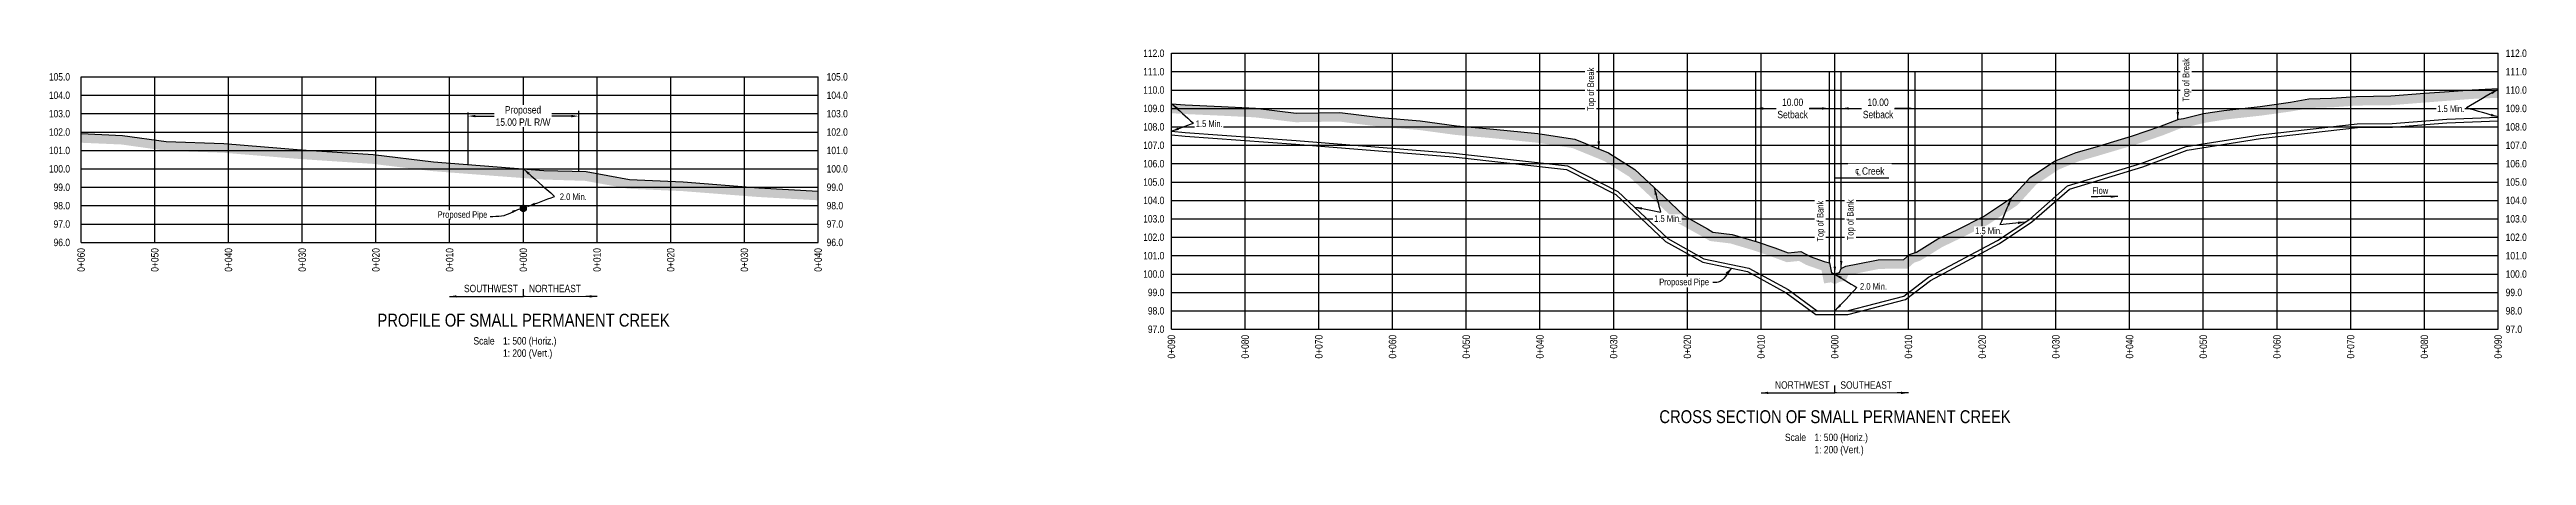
# Model space of a CAD drawing. Extents: x 471563 to 508050, y 6028961 to 6050146.
# Drawn here: x 503987 to 507346, y 6041648 to 6042200 of the extents above; entities that cross this region are included whole.
import ezdxf
from ezdxf.enums import TextEntityAlignment as Align

# ---------------------------------------------------------------- set-up
doc = ezdxf.new("R2010")
doc.units = 0
doc.header["$LTSCALE"] = 5
doc.linetypes.add('foc-TOPO', pattern=[1, 0.2, -0.8])
for name, color, linetype in [('CG-NOTES', 7, 'Continuous'), ('DETAIL-T', 7, 'Continuous'), ('L-BD', 7, 'Continuous'), ('L-DETAIL-T', 3, 'Continuous'), ('L-MON', 1, 'Continuous'), ('P-CROSSINGS-GRID', 8, 'Continuous'), ('P-CROSSINGS-GROUND', 48, 'foc-TOPO'), ('P-CROSSINGS-LINE', 3, 'Continuous'), ('P-PROPOSED', 10, 'Continuous'), ('S-T7', 7, 'Continuous')]:
    doc.layers.add(name, color=color, linetype=linetype)
doc.styles.add('140', font='ARIALN.TTF', dxfattribs={"height": 15})
doc.styles.add('80', font='ARIALN.TTF', dxfattribs={"height": 10})
doc.styles.add('80CG', font='ARIALN.TTF', dxfattribs={"height": 10})
doc.styles.add('80L', font='ARIALN.TTF', dxfattribs={"height": 10})
doc.dimstyles.new('Compass 5 000', dxfattribs={"dimscale": 5, "dimtxt": 9, "dimasz": 2, "dimexe": 0.2, "dimexo": 0.0625, "dimgap": 0.5, "dimtad": 0, "dimtih": 1, "dimtoh": 1, "dimzin": 0, "dimdsep": 46, "dimtxsty": '80CG', "dimcen": 0.1, "dimse1": 1, "dimse2": 1, "dimclrd": 256, "dimclrt": 256, "dimaunit": 1, "dimadec": 4, "dimazin": 0, "dimtfac": 0.06, "dimtofl": 0, "dimtmove": 0, "dimatfit": 1, "dimfxl": 0.2, "dimtolj": 1, "dimtzin": 0, "dimlwd": -1, "dimarcsym": 0})

msp = doc.modelspace()

# ---------------------------------------------------------------- texts
at = {"style": '80'}
for s, p in [('0+060', (504029.445, 6041929.837)), ('0+050', (504129.392, 6041929.837)), ('0+040', (504229.339, 6041929.837)), ('0+030', (504329.286, 6041929.837)), ('0+020', (504429.233, 6041929.837)), ('0+020', (504829.022, 6041929.837)), ('0+030', (504928.969, 6041929.837)), ('0+040', (505028.916, 6041929.837)), ('0+090', (505508.047, 6041811.95)), ('0+080', (505607.994, 6041811.95)), ('0+070', (505707.941, 6041811.95)), ('0+060', (505807.888, 6041811.95)), ('0+050', (505907.835, 6041811.95)), ('0+040', (506007.783, 6041811.95)), ('0+030', (506107.73, 6041811.95)), ('0+020', (506207.677, 6041811.95)), ('0+010', (506307.624, 6041811.95)), ('0+000', (506407.571, 6041811.95)), ('0+010', (506507.518, 6041811.95)), ('0+020', (506607.465, 6041811.95)), ('0+030', (506707.413, 6041811.95)), ('0+040', (506807.36, 6041811.95)), ('0+050', (506907.307, 6041811.95)), ('0+060', (507007.254, 6041811.95)), ('0+070', (507107.201, 6041811.95)), ('0+080', (507207.148, 6041811.95)), ('0+090', (507307.095, 6041811.95))]:
    msp.add_text(s, height=9.9947, rotation=90, dxfattribs=at).set_placement(p, align=Align.MIDDLE_RIGHT)
at = {"char_height": 8.9952, "attachment_point": 1, "style": '80L'}
for width, insert in [(45.31074, (504678.651, 6042004.013)), (35.88741, (506441.783, 6041882.227))]:
    msp.add_mtext_dynamic_manual_height_columns('2.0 Min.', width=width, gutter_width=45, heights=[0], dxfattribs=dict(at, insert=insert))
at = {"layer": 'DETAIL-T', "char_height": 9.99471, "attachment_point": 1, "style": '80L'}
for insert in [(504561.595, 6041808.797), (506340.038, 6041677.723)]:
    msp.add_mtext_dynamic_manual_height_columns('Scale^I1: 500 (Horiz.)\\P^I1: 200 (Vert.)', width=217.1051, gutter_width=45, heights=[0], dxfattribs=dict(at, insert=insert))
at = {"layer": 'L-DETAIL-T', "char_height": 17.49075, "attachment_point": 2, "rotation": 0, "style": '140'}
for s, insert, width in [('PROFILE OF SMALL PERMANENT CREEK', (504629.495, 6041840.654), 396.48476), ('CROSS SECTION OF SMALL PERMANENT CREEK', (506407.939, 6041709.58), 476.61292)]:
    msp.add_mtext(s, dxfattribs=dict(at, insert=insert, width=width))
at = {"layer": 'S-T7', "style": '80'}
for s, p in [('112.0', (505498.422, 6042194.416)), ('111.0', (505498.422, 6042169.429)), ('105.0', (504014.458, 6042162.382)), ('104.0', (504014.458, 6042137.395)), ('110.0', (505498.422, 6042144.442)), ('103.0', (504014.458, 6042112.409)), ('109.0', (505498.422, 6042119.456)), ('102.0', (504014.458, 6042087.422)), ('108.0', (505498.422, 6042094.469)), ('107.0', (505498.422, 6042069.482)), ('101.0', (504014.458, 6042062.435)), ('100.0', (504014.458, 6042037.448)), ('106.0', (505498.422, 6042044.495)), ('99.0', (504014.458, 6042012.461)), ('105.0', (505498.422, 6042019.508)), ('98.0', (504014.458, 6041987.475)), ('104.0', (505498.422, 6041994.522)), ('103.0', (505498.422, 6041969.535)), ('97.0', (504014.458, 6041962.488)), ('96.0', (504014.458, 6041937.501)), ('102.0', (505498.422, 6041944.548)), ('101.0', (505498.422, 6041919.561)), ('100.0', (505498.422, 6041894.575)), ('99.0', (505498.422, 6041869.588)), ('98.0', (505498.422, 6041844.601)), ('97.0', (505498.422, 6041819.614))]:
    msp.add_text(s, height=9.9947, dxfattribs=at).set_placement(p, align=Align.MIDDLE_RIGHT)
for s, p in [('112.0', (507317.404, 6042194.416)), ('111.0', (507317.404, 6042169.429)), ('105.0', (505040.528, 6042162.382)), ('104.0', (505040.528, 6042137.395)), ('110.0', (507317.404, 6042144.442)), ('103.0', (505040.528, 6042112.409)), ('109.0', (507317.404, 6042119.456)), ('102.0', (505040.528, 6042087.422)), ('108.0', (507317.404, 6042094.469)), ('107.0', (507317.404, 6042069.482)), ('101.0', (505040.528, 6042062.435)), ('100.0', (505040.528, 6042037.448)), ('106.0', (507317.404, 6042044.495)), ('99.0', (505040.528, 6042012.461)), ('105.0', (507317.404, 6042019.508)), ('98.0', (505040.528, 6041987.475)), ('104.0', (507317.404, 6041994.522)), ('103.0', (507317.404, 6041969.535)), ('97.0', (505040.528, 6041962.488)), ('96.0', (505040.528, 6041937.501)), ('102.0', (507317.404, 6041944.548)), ('101.0', (507317.404, 6041919.561)), ('99.0', (507317.404, 6041869.588)), ('100.0', (507317.404, 6041894.575)), ('98.0', (507317.404, 6041844.601)), ('97.0', (507317.404, 6041819.614))]:
    msp.add_text(s, height=9.9947, dxfattribs=at).set_placement(p, align=Align.MIDDLE_LEFT)

# ---------------------------------------------------------------- blocks, each defined once
blk = doc.blocks.new('PLIA')
at = {"color": 255, "const_width": 1}
blk.add_lwpolyline([(-0.5, 0, 1), (0.5, 0, 1)], format="xyb", close=True, dxfattribs=at)
blk = doc.blocks.new('PLIAA')
blk.add_blockref('PLIA', (0, 0))
blk = doc.blocks.new('PLIB')
at = {"color": 1}
blk.add_circle((0, 0), 0.8, dxfattribs=at)
blk = doc.blocks.new('PLIBB')
blk.add_blockref('PLIB', (0, 0))
blk = doc.blocks.new('PLICC')
for name in ['PLIAA', 'PLIBB']:
    blk.add_blockref(name, (0, 0))
blk = doc.blocks.new('PLI')
blk.add_blockref('PLICC', (0, 0))

# ---------------------------------------------------------------- hatches: boundary and pattern name
at = {"layer": 'P-CROSSINGS-GROUND'}
h = msp.add_hatch(dxfattribs=at)
h.set_pattern_fill('EARTH', color=256, scale=2.498679, angle=45)
h.set_pattern_definition([(45, (257.656, 3501.004), (0, 22.438773568), [15.86660895, -15.86660895]), (45, (253.448, 3505.211), (0, 22.438773568), [15.86660895, -15.86660895]), (45, (249.241, 3509.418), (0, 22.438773568), [15.86660895, -15.86660895]), (135, (249.241, 3512.223), (-22.438773568, 0), [15.86660895, -15.86660895]), (135, (253.448, 3516.43), (-22.438773568, 0), [15.86660895, -15.86660895]), (135, (257.656, 3520.638), (-22.438773568, 0), [15.86660895, -15.86660895])])
edge = h.paths.add_edge_path()
edge.add_line((505508.134, 6042126.138), (505526.902, 6042124.35))
edge.add_line((505526.902, 6042124.35), (505576.094, 6042122.125))
edge.add_line((505576.094, 6042122.125), (505622.164, 6042119.825))
edge.add_line((505622.164, 6042119.825), (505677.162, 6042113.25))
edge.add_line((505677.162, 6042113.25), (505736.636, 6042114.15))
edge.add_line((505736.636, 6042114.15), (505791.387, 6042107.1))
edge.add_line((505791.387, 6042107.1), (505845.304, 6042102.625))
edge.add_line((505845.304, 6042102.625), (505894.792, 6042095.9))
edge.add_line((505894.792, 6042095.9), (505944.953, 6042091.5))
edge.add_line((505944.953, 6042091.5), (506004.835, 6042085.425))
edge.add_line((506004.835, 6042085.425), (506055.288, 6042077.775))
edge.add_line((506055.288, 6042077.775), (506100.93, 6042059.1))
edge.add_line((506100.93, 6042059.1), (506136.612, 6042036.6))
edge.add_line((506136.612, 6042036.6), (506175.723, 6041999.9))
edge.add_line((506175.723, 6041999.9), (506203.463, 6041973.4))
edge.add_line((506203.463, 6041973.4), (506235.188, 6041955.775))
edge.add_line((506235.188, 6041955.775), (506242.451, 6041951.525))
edge.add_line((506242.451, 6041951.525), (506268.54, 6041948.4))
edge.add_line((506268.54, 6041948.4), (506302.452, 6041938.3))
edge.add_line((506302.452, 6041938.3), (506326.301, 6041929.95))
edge.add_line((506326.301, 6041929.95), (506344.209, 6041923.325))
edge.add_line((506344.209, 6041923.325), (506361.773, 6041925.175))
edge.add_line((506361.773, 6041925.175), (506374.148, 6041918.325))
edge.add_line((506374.148, 6041918.325), (506393.2, 6041911.65))
edge.add_line((506393.2, 6041911.65), (506400.471, 6041909.75))
edge.add_line((506400.471, 6041909.75), (506403.104, 6041896.075))
edge.add_line((506403.104, 6041896.075), (506404.179, 6041896.25))
edge.add_line((506404.179, 6041896.25), (506407.658, 6041894.575))
edge.add_line((506407.658, 6041894.575), (506410.289, 6041895.775))
edge.add_line((506410.289, 6041895.775), (506413.803, 6041896.625))
edge.add_line((506413.803, 6041896.625), (506416.377, 6041902.125))
edge.add_line((506416.377, 6041902.125), (506422.535, 6041905.125))
edge.add_line((506422.535, 6041905.125), (506438.882, 6041908.4))
edge.add_line((506438.882, 6041908.4), (506466.512, 6041914.025))
edge.add_line((506466.512, 6041914.025), (506501.384, 6041914.4))
edge.add_line((506501.384, 6041914.4), (506508.798, 6041921))
edge.add_line((506508.798, 6041921), (506518.464, 6041924.3))
edge.add_line((506518.464, 6041924.3), (506547.208, 6041942.15))
edge.add_line((506547.208, 6041942.15), (506573.409, 6041954.775))
edge.add_line((506573.409, 6041954.775), (506609.497, 6041972.7))
edge.add_line((506609.497, 6041972.7), (506647.374, 6041997.875))
edge.add_line((506647.374, 6041997.875), (506672.638, 6042025.65))
edge.add_line((506672.638, 6042025.65), (506705.608, 6042047.675))
edge.add_line((506705.608, 6042047.675), (506734.788, 6042059.65))
edge.add_line((506734.788, 6042059.65), (506760.673, 6042067.025))
edge.add_line((506760.673, 6042067.025), (506811.308, 6042082.125))
edge.add_line((506811.308, 6042082.125), (506848.392, 6042094.725))
edge.add_line((506848.392, 6042094.725), (506874.106, 6042104.975))
edge.add_line((506874.106, 6042104.975), (506880.679, 6042105.85))
edge.add_line((506880.679, 6042105.85), (506907.712, 6042112.4))
edge.add_line((506907.712, 6042112.4), (506935.315, 6042116.75))
edge.add_line((506935.315, 6042116.75), (506984.502, 6042122.15))
edge.add_line((506984.502, 6042122.15), (507025.472, 6042127.875))
edge.add_line((507025.472, 6042127.875), (507050.294, 6042132.5))
edge.add_line((507050.294, 6042132.5), (507081.29, 6042133.45))
edge.add_line((507081.29, 6042133.45), (507114.5, 6042135.85))
edge.add_line((507114.5, 6042135.85), (507161.901, 6042136.4))
edge.add_line((507161.901, 6042136.4), (507207.534, 6042140))
edge.add_line((507207.534, 6042140), (507234.601, 6042142.1))
edge.add_line((507234.601, 6042142.1), (507271.766, 6042144.925))
edge.add_line((507307.182, 6042146.451), (507307.182, 6042146.451))
edge.add_line((507271.766, 6042144.925), (507307.182, 6042146.451))
edge.add_line((507307.182, 6042146.451), (507307.182, 6042194.416))
edge.add_line((507307.182, 6042194.416), (507307.182, 6042133.856))
edge.add_line((507307.182, 6042133.856), (507272.509, 6042132.452))
edge.add_line((507272.509, 6042132.452), (507235.557, 6042129.643))
edge.add_line((507235.557, 6042129.643), (507208.508, 6042127.544))
edge.add_line((507208.508, 6042127.544), (507162.465, 6042123.912))
edge.add_line((507162.465, 6042123.912), (507115.023, 6042123.361))
edge.add_line((507115.023, 6042123.361), (507081.932, 6042120.97))
edge.add_line((507081.932, 6042120.97), (507051.637, 6042120.041))
edge.add_line((507051.637, 6042120.041), (507027.481, 6042115.541))
edge.add_line((507027.481, 6042115.541), (506986.049, 6042109.751))
edge.add_line((506986.049, 6042109.751), (506936.97, 6042104.363))
edge.add_line((506936.97, 6042104.363), (506910.159, 6042100.138))
edge.add_line((506910.159, 6042100.138), (506882.981, 6042093.552))
edge.add_line((506882.981, 6042093.552), (506877.292, 6042092.795))
edge.add_line((506877.292, 6042092.795), (506852.718, 6042082.999))
edge.add_line((506852.718, 6042082.999), (506815.104, 6042070.22))
edge.add_line((506815.104, 6042070.22), (506764.17, 6042055.03))
edge.add_line((506764.17, 6042055.03), (506738.884, 6042047.826))
edge.add_line((506738.884, 6042047.826), (506711.508, 6042036.591))
edge.add_line((506711.508, 6042036.591), (506680.851, 6042016.111))
edge.add_line((506680.851, 6042016.111), (506655.576, 6041988.325))
edge.add_line((506655.576, 6041988.325), (506615.758, 6041961.86))
edge.add_line((506615.758, 6041961.86), (506578.899, 6041943.552))
edge.add_line((506578.899, 6041943.552), (506553.232, 6041931.184))
edge.add_line((506553.232, 6041931.184), (506523.847, 6041912.936))
edge.add_line((506523.847, 6041912.936), (506515.221, 6041909.991))
edge.add_line((506515.221, 6041909.991), (506506.197, 6041901.957))
edge.add_line((506506.197, 6041901.957), (506467.837, 6041901.545))
edge.add_line((506467.837, 6041901.545), (506441.356, 6041896.153))
edge.add_line((506441.356, 6041896.153), (506426.564, 6041893.19))
edge.add_line((506426.564, 6041893.19), (506425.82, 6041892.828))
edge.add_line((506425.82, 6041892.828), (506422.574, 6041885.892))
edge.add_line((506422.574, 6041885.892), (506414.387, 6041883.912))
edge.add_line((506414.387, 6041883.912), (506407.515, 6041880.777))
edge.add_line((506407.515, 6041880.777), (506402.304, 6041883.287))
edge.add_line((506402.304, 6041883.287), (506393.131, 6041881.794))
edge.add_line((506393.131, 6041881.794), (506389.692, 6041899.653))
edge.add_line((506389.692, 6041899.653), (506389.549, 6041899.691))
edge.add_line((506389.549, 6041899.691), (506369.021, 6041906.883))
edge.add_line((506369.021, 6041906.883), (506359.167, 6041912.338))
edge.add_line((506359.167, 6041912.338), (506342.613, 6041910.594))
edge.add_line((506342.613, 6041910.594), (506322.069, 6041918.194))
edge.add_line((506322.069, 6041918.194), (506298.602, 6041926.41))
edge.add_line((506298.602, 6041926.41), (506265.996, 6041936.122))
edge.add_line((506265.996, 6041936.122), (506238.385, 6041939.429))
edge.add_line((506238.385, 6041939.429), (506228.998, 6041944.921))
edge.add_line((506228.998, 6041944.921), (506195.993, 6041963.258))
edge.add_line((506195.993, 6041963.258), (506167.133, 6041990.827))
edge.add_line((506167.133, 6041990.827), (506128.936, 6042026.67))
edge.add_line((506128.936, 6042026.67), (506095.189, 6042047.95))
edge.add_line((506095.189, 6042047.95), (506051.938, 6042065.646))
edge.add_line((506051.938, 6042065.646), (506003.267, 6042073.026))
edge.add_line((506003.267, 6042073.026), (505943.777, 6042079.061))
edge.add_line((505943.777, 6042079.061), (505893.404, 6042083.48))
edge.add_line((505893.404, 6042083.48), (505843.946, 6042090.201))
edge.add_line((505843.946, 6042090.201), (505790.072, 6042094.672))
edge.add_line((505790.072, 6042094.672), (505735.929, 6042101.644))
edge.add_line((505735.929, 6042101.644), (505676.513, 6042100.745))
edge.add_line((505676.513, 6042100.745), (505621.11, 6042107.368))
edge.add_line((505621.11, 6042107.368), (505575.501, 6042109.645))
edge.add_line((505575.501, 6042109.645), (505526.108, 6042111.879))
edge.add_line((505526.108, 6042111.879), (505508.134, 6042112.977))
edge.add_line((505508.134, 6042112.977), (505508.134, 6042126.138))
h = msp.add_hatch(dxfattribs=at)
h.set_pattern_fill('EARTH', color=256, scale=2.498679, angle=45)
h.set_pattern_definition([(45, (1188.987, 3195.074), (0, 22.438773568), [15.86660895, -15.86660895]), (45, (1184.78, 3199.281), (0, 22.438773568), [15.86660895, -15.86660895]), (45, (1180.572, 3203.489), (0, 22.438773568), [15.86660895, -15.86660895]), (135, (1180.572, 3206.293), (-22.438773568, 0), [15.86660895, -15.86660895]), (135, (1184.78, 3210.5), (-22.438773568, 0), [15.86660895, -15.86660895]), (135, (1188.987, 3214.708), (-22.438773568, 0), [15.86660895, -15.86660895])])
h.paths.add_polyline_path([(504223.031, 6042071.796), (504328.034, 6042063.146), (504425.472, 6042056.696), (504507.313, 6042046.746), (504593.822, 6042040.096), (504656.981, 6042035.371), (504714.196, 6042033.621), (504773.142, 6042022.846), (504845.893, 6042019.646), (504948.491, 6042011.671), (505029.003, 6042007.199), (505028.31, 6041994.725), (504947.661, 6041999.204), (504845.134, 6042007.174), (504771.737, 6042010.402), (504712.875, 6042021.162), (504656.323, 6042022.892), (504592.878, 6042027.638), (504506.079, 6042034.311), (504424.304, 6042044.252), (504327.109, 6042050.686), (504222.296, 6042059.321), (504143.663, 6042062.109), (504084.629, 6042070.468), (504029.786, 6042072.875), (504029.532, 6042085.53), (504085.797, 6042082.921), (504144.764, 6042074.571)])

# ---------------------------------------------------------------- linework, layer by layer
for p, q in [((506300.524, 6041938.874), (506300.524, 6042169.429)), ((504564.249, 6042109.073), (504614.268, 6042109.073)), ((504694.18, 6042109.073), (504643.332, 6042109.073)), ((506310.519, 6042119.422), (506327.59, 6042119.422)), ((506390.476, 6042119.422), (506373.405, 6042119.422)), ((506426.372, 6042119.456), (506443.443, 6042119.456)), ((506506.33, 6042119.456), (506489.258, 6042119.456))]:
    msp.add_line(p, q)
at = {"flags": 128}
for points in [[(506516.324, 6042169.429), (506516.324, 6041923.569)], [(504554.254, 6042043.138), (504554.254, 6042113.971)], [(504704.175, 6042116.292), (504704.175, 6042033.927)]]:
    msp.add_lwpolyline(points, dxfattribs=at)
for points in [[(504564.249, 6042110.739), (504564.249, 6042107.407), (504554.254, 6042109.073)], [(504694.18, 6042110.739), (504694.18, 6042107.407), (504704.175, 6042109.073)], [(506310.519, 6042121.088), (506310.519, 6042117.756), (506300.524, 6042119.422)], [(506390.476, 6042121.088), (506390.476, 6042117.756), (506400.471, 6042119.422)], [(506426.372, 6042121.121), (506426.372, 6042117.79), (506416.377, 6042119.456)], [(506506.33, 6042121.121), (506506.33, 6042117.79), (506516.324, 6042119.456)]]:
    msp.add_solid(points)
at = {"layer": 'CG-NOTES'}
for p, q in [((504629.215, 6041864.228), (504629.215, 6041874.222)), ((506407.658, 6041733.154), (506407.658, 6041743.148))]:
    msp.add_line(p, q, dxfattribs=at)
at = {"layer": 'P-CROSSINGS-GRID', "color": 8}
for p, q in [((505508.134, 6042194.416), (507307.182, 6042194.416)), ((505508.134, 6041819.614), (505508.134, 6042194.416)), ((505608.081, 6041819.614), (505608.081, 6042194.416)), ((505708.028, 6041819.614), (505708.028, 6042194.416)), ((505807.975, 6041819.614), (505807.975, 6042194.416)), ((505907.922, 6041819.614), (505907.922, 6042194.416)), ((506007.87, 6041819.614), (506007.87, 6042194.416)), ((506107.817, 6041819.614), (506107.817, 6042194.416)), ((506207.764, 6041819.614), (506207.764, 6042194.416)), ((506307.711, 6041819.614), (506307.711, 6042194.416)), ((506407.658, 6041819.614), (506407.658, 6042194.416)), ((506507.605, 6041819.614), (506507.605, 6042194.416)), ((506607.552, 6041819.614), (506607.552, 6042194.416)), ((506707.5, 6041819.614), (506707.5, 6042194.416)), ((506807.447, 6041819.614), (506807.447, 6042194.416)), ((506907.394, 6041819.614), (506907.394, 6042194.416)), ((507007.341, 6041819.614), (507007.341, 6042194.416)), ((507107.288, 6041819.614), (507107.288, 6042194.416)), ((507207.235, 6041819.614), (507207.235, 6042194.416)), ((507307.182, 6041819.614), (507307.182, 6042194.416)), ((504029.532, 6041937.501), (504029.532, 6042162.382)), ((504029.532, 6042162.382), (505029.003, 6042162.382)), ((504129.479, 6041937.501), (504129.479, 6042162.382)), ((504229.426, 6041937.501), (504229.426, 6042162.382)), ((504329.373, 6041937.501), (504329.373, 6042162.382)), ((504429.32, 6041937.501), (504429.32, 6042162.382)), ((504529.268, 6041937.501), (504529.268, 6042162.382)), ((504629.215, 6041937.501), (504629.215, 6042162.382)), ((504729.162, 6041937.501), (504729.162, 6042162.382)), ((504829.109, 6041937.501), (504829.109, 6042162.382)), ((504929.056, 6041937.501), (504929.056, 6042162.382)), ((505029.003, 6041937.501), (505029.003, 6042162.382)), ((505508.134, 6042169.429), (507307.182, 6042169.429)), ((505508.134, 6042144.442), (507307.182, 6042144.442)), ((504029.532, 6042137.395), (505029.003, 6042137.395)), ((504029.532, 6042112.409), (505029.003, 6042112.409)), ((505508.134, 6042119.456), (507307.182, 6042119.456)), ((504029.532, 6042087.422), (505029.003, 6042087.422)), ((505508.134, 6042094.469), (507307.182, 6042094.469)), ((504029.532, 6042062.435), (505029.003, 6042062.435)), ((505508.134, 6042069.482), (507307.182, 6042069.482)), ((505508.134, 6042044.495), (507307.182, 6042044.495)), ((504029.532, 6042012.461), (505029.003, 6042012.461)), ((505508.134, 6042019.508), (507307.182, 6042019.508)), ((504029.532, 6041987.475), (505029.003, 6041987.475)), ((505508.134, 6041994.522), (507307.182, 6041994.522)), ((504029.532, 6041962.488), (505029.003, 6041962.488)), ((504029.532, 6041937.501), (505029.003, 6041937.501)), ((505508.134, 6041969.535), (507307.182, 6041969.535)), ((505508.134, 6041944.548), (507307.182, 6041944.548)), ((505508.134, 6041919.561), (507307.182, 6041919.561)), ((505508.134, 6041869.588), (507307.182, 6041869.588)), ((505508.134, 6041844.601), (507307.182, 6041844.601)), ((505508.134, 6041819.614), (507307.182, 6041819.614))]:
    msp.add_line(p, q, dxfattribs=at)
at = {"layer": 'P-CROSSINGS-GRID'}
for p, q in [((504029.532, 6042037.448), (505029.003, 6042037.448)), ((505508.134, 6041894.575), (507307.182, 6041894.575))]:
    msp.add_line(p, q, dxfattribs=at)
at = {"layer": 'P-CROSSINGS-LINE', "color": 3, "flags": 128}
for points in [[(505508.134, 6042125.891), (505526.902, 6042124.35), (505576.094, 6042122.125), (505622.164, 6042119.825), (505677.162, 6042113.25), (505736.636, 6042114.15), (505791.387, 6042107.1), (505845.304, 6042102.625), (505894.792, 6042095.9), (505944.953, 6042091.5), (506004.835, 6042085.425), (506055.288, 6042077.775), (506100.93, 6042059.1), (506136.612, 6042036.6), (506175.723, 6041999.9), (506203.463, 6041973.4), (506235.188, 6041955.775), (506242.451, 6041951.525), (506268.54, 6041948.4), (506302.452, 6041938.3), (506326.301, 6041929.95), (506344.209, 6041923.325), (506361.773, 6041925.175), (506374.148, 6041918.325), (506393.2, 6041911.65), (506400.471, 6041909.75), (506403.104, 6041896.075), (506404.179, 6041896.25), (506407.658, 6041894.575), (506410.289, 6041895.775), (506413.803, 6041896.625), (506416.377, 6041902.125), (506422.535, 6041905.125), (506438.882, 6041908.4), (506466.512, 6041914.025), (506501.384, 6041914.4), (506508.798, 6041921), (506518.464, 6041924.3), (506547.208, 6041942.15), (506573.409, 6041954.775), (506609.497, 6041972.7), (506647.374, 6041997.875), (506672.638, 6042025.65), (506705.608, 6042047.675), (506734.788, 6042059.65), (506760.673, 6042067.025), (506811.308, 6042082.125), (506848.392, 6042094.725), (506874.106, 6042104.975), (506880.679, 6042105.85), (506907.712, 6042112.4), (506935.315, 6042116.75), (506984.502, 6042122.15), (507025.472, 6042127.875), (507050.294, 6042132.5), (507081.29, 6042133.45), (507114.5, 6042135.85), (507161.901, 6042136.4), (507207.534, 6042140), (507234.601, 6042142.1), (507271.766, 6042144.925), (507307.182, 6042146.451)], [(504029.532, 6042085.53), (504085.797, 6042082.921), (504144.764, 6042074.571), (504223.031, 6042071.796), (504328.034, 6042063.146), (504425.472, 6042056.696), (504507.313, 6042046.746), (504593.822, 6042040.096), (504656.981, 6042035.371), (504714.196, 6042033.621), (504773.142, 6042022.846), (504845.893, 6042019.646), (504948.491, 6042011.671), (505029.003, 6042007.199)]]:
    msp.add_lwpolyline(points, dxfattribs=at)
at = {"layer": 'P-PROPOSED'}
for points in [[(505508.134, 6042088.411), (505526.902, 6042086.869), (505677.162, 6042075.769), (505890.629, 6042058.641), (506045.24, 6042041.389), (506113.584, 6042006.811), (506181.053, 6041942.974), (506230.253, 6041915.238), (506290.903, 6041902.632), (506344.209, 6041873.351), (506383.673, 6041844.601), (506407.658, 6041844.601), (506424.629, 6041844.601), (506501.384, 6041864.426), (506534.612, 6041890.208), (506628.281, 6041940.181), (506671.981, 6041969.226), (506723.309, 6042014.425), (506823.838, 6042044.977), (506884.005, 6042067.595), (506984.269, 6042083.594), (507116.07, 6042098.385), (507163.594, 6042098.937), (507237.471, 6042104.729), (507307.182, 6042107.697)], [(505508.134, 6042083.397), (505526.513, 6042081.887), (505676.779, 6042070.787), (505890.152, 6042053.666), (506043.789, 6042036.523), (506110.678, 6042002.681), (506178.065, 6041938.922), (506228.476, 6041910.503), (506289.153, 6041897.891), (506341.524, 6041869.124), (506382.045, 6041839.604), (506407.658, 6041839.604), (506425.264, 6041839.604), (506503.632, 6041859.845), (506537.339, 6041885.999), (506630.846, 6041935.885), (506675.029, 6041965.252), (506725.798, 6042009.959), (506825.446, 6042040.243), (506885.291, 6042062.74), (506984.942, 6042078.64), (507116.378, 6042093.391), (507163.818, 6042093.941), (507237.772, 6042099.74), (507307.182, 6042102.695)]]:
    msp.add_lwpolyline(points, dxfattribs=at)

# ---------------------------------------------------------------- block references
at = {"layer": 'L-MON', "xscale": 4.997357149999876, "yscale": 4.997357149999876, "zscale": 4.997357149999876}
msp.add_blockref('PLI', (504629.215, 6041983.74), dxfattribs=at)

msp.set_redraw_order([(e.dxf.handle, doc.entitydb.next_handle()) for e in msp.query("TEXT MTEXT ATTDEF DIMENSION ARC_DIMENSION")])  # texts and dimensions are drawn at this point

# ---------------------------------------------------------------- leaders
at = {"path_type": 1}
for points in [[(506872.812, 6042104.459), (506872.812, 6042194.416)], [(506400.471, 6041909.75), (506400.471, 6042169.429)], [(507307.182, 6042145.403), (507264.432, 6042120.099)], [(505508.134, 6042126.138), (505537.781, 6042099.462)], [(507307.182, 6042107.923), (507264.432, 6042120.099)], [(505508.134, 6042088.411), (505537.781, 6042099.462)], [(504629.215, 6042037.448), (504671.602, 6041999.949)], [(506162.622, 6042012.193), (506171.341, 6041978.493)], [(504635.275, 6041986.403), (504671.602, 6041999.949)], [(506136.022, 6041985.581), (506171.341, 6041978.493)], [(506646.886, 6041997.55), (506631.587, 6041961.222)], [(506665.975, 6041965.234), (506631.587, 6041961.222)], [(506407.658, 6041894.575), (506437.445, 6041876.211)], [(506408.317, 6041845.005), (506437.445, 6041876.211)]]:
    msp.add_leader(points, dimstyle='Compass 5 000', override={"dimgap": 0.5, "dimtad": 0}, dxfattribs=at)
at = {"layer": 'CG-NOTES', "path_type": 1}
for points in [[(504529.268, 6041864.228), (504629.215, 6041864.228)], [(504729.162, 6041864.228), (504629.215, 6041864.228)], [(506307.711, 6041733.154), (506407.658, 6041733.154)], [(506507.605, 6041733.154), (506407.658, 6041733.154)]]:
    msp.add_leader(points, dimstyle='Compass 5 000', override={"dimgap": 0.5, "dimtad": 0}, dxfattribs=at)

# ---------------------------------------------------------------- next in the draw order: texts
at = {"style": '80L', "bg_fill": 3, "bg_fill_color": 256, "bg_fill_transparency": 0}
for s, width, insert, char_height, attachment_point, rotation, box_fill_scale in [('Top of Break', 59.08727, (506072.156, 6042115.983), 8.99524, 1, 90, 1.35), ('Top of Break', 59.08727, (506879.374, 6042128.797), 8.99524, 1, 90, 1.35), ('Flow', 21.76121, (506778.54, 6042012.305), 8.9952, 3, 359.666704, 1.15)]:
    msp.add_mtext_dynamic_manual_height_columns(s, width=width, gutter_width=45, heights=[0], dxfattribs=dict(at, insert=insert, char_height=char_height, attachment_point=attachment_point, rotation=rotation, box_fill_scale=box_fill_scale))
at = {"bg_fill": 3, "box_fill_scale": 1.15, "bg_fill_color": 256, "bg_fill_true_color": 256, "bg_fill_transparency": 0}
for s, insert, char_height, width, attachment_point, style in [('Proposed\\P15.00 P/L R/W', (504628.8, 6042122.57), 9.99471, 74.46035, 2, '80CG'), ('1.5 Min.', (505541.008, 6042103.188), 8.9952, 35.86844, 1, '80L'), ('1.5 Min.', (507224.588, 6042123.554), 8.9952, 35.86844, 1, '80L'), ('1.5 Min.', (506162.665, 6041974.404), 8.9952, 35.86844, 1, '80L'), ('1.5 Min.', (506597.952, 6041957.783), 8.9952, 35.86844, 1, '80L')]:
    msp.add_mtext(s, dxfattribs=dict(at, insert=insert, char_height=char_height, width=width, attachment_point=attachment_point, style=style))
at = {"char_height": 9.9947, "attachment_point": 5, "style": '80CG', "bg_fill": 3, "box_fill_scale": 1.15, "bg_fill_color": 256, "bg_fill_true_color": 256, "bg_fill_transparency": 0}
for insert in [(506350.498, 6042119.422), (506466.351, 6042119.456)]:
    msp.add_mtext('\\A1;10.00\\PSetback', dxfattribs=dict(at, insert=insert))
at = {"char_height": 8.99524, "attachment_point": 1, "style": '80L', "bg_fill": 3, "bg_fill_color": 256, "bg_fill_transparency": 0}
for insert, box_fill_scale in [((504512.848, 6041979.91), 1.15), ((506169.504, 6041888.336), 1.3)]:
    msp.add_mtext_dynamic_manual_height_columns('Proposed Pipe', width=67.2769, gutter_width=45, heights=[0], dxfattribs=dict(at, insert=insert, box_fill_scale=box_fill_scale))
at = {"color": 3, "char_height": 9.9947, "width": 78.38986, "attachment_point": 3, "style": '80', "bg_fill": 2}
for s, insert in [('SOUTHWEST', (504621.851, 6041879.9)), ('NORTHWEST', (506400.294, 6041748.826))]:
    msp.add_mtext(s, dxfattribs=dict(at, insert=insert))
at = {"layer": 'L-BD', "insert": (506430.714, 6042039.426), "char_height": 9.99471, "width": 49.13918, "attachment_point": 1, "style": '80', "bg_fill": 2}
msp.add_mtext('\\pi4.23178;{\\fISOCPEUR|b0|i0|c0|p34;℄} Creek', dxfattribs=at)

# ---------------------------------------------------------------- next in the draw order: linework, layer by layer
msp.add_line((506407.658, 6042025.109), (506480.907, 6042025.109))

# ---------------------------------------------------------------- next in the draw order: texts
at = {"style": '80'}
msp.add_text('0+010', height=9.9947, rotation=90, dxfattribs=at).set_placement((504529.181, 6041929.837), align=Align.MIDDLE_RIGHT)
at = {"color": 3, "char_height": 9.9947, "width": 71.7585, "attachment_point": 1, "style": '80', "bg_fill": 2}
for s, insert in [('NORTHEAST', (504636.801, 6041879.9)), ('SOUTHEAST', (506415.244, 6041748.826))]:
    msp.add_mtext(s, dxfattribs=dict(at, insert=insert))

# ---------------------------------------------------------------- next in the draw order: leaders
at = {"path_type": 1}
for points in [[(506087.528, 6042064.583), (506087.528, 6042194.416)], [(506416.377, 6041902.125), (506416.377, 6042169.429)], [(506407.658, 6041894.575), (506407.658, 6042025.109)], [(504623.515, 6041982.75), (504599.623, 6041973.094), (504584.146, 6041972.367)], [(506791.67, 6041999.722), (506755.215, 6041999.594)], [(506267.559, 6041902.38), (506249.474, 6041883.489), (506242.05, 6041882.858)]]:
    msp.add_leader(points, dimstyle='Compass 5 000', override={"dimgap": 0.5, "dimtad": 0}, dxfattribs=at)

# ---------------------------------------------------------------- next in the draw order: texts
at = {"style": '80'}
for s, p in [('0+000', (504629.128, 6041929.837)), ('0+010', (504729.075, 6041929.837))]:
    msp.add_text(s, height=9.9947, rotation=90, dxfattribs=at).set_placement(p, align=Align.MIDDLE_RIGHT)
at = {"char_height": 8.99524, "attachment_point": 1, "rotation": 90, "style": '80L', "bg_fill": 3, "box_fill_scale": 1.35, "bg_fill_color": 256, "bg_fill_transparency": 0}
for insert in [(506383.33, 6041938.571), (506424.051, 6041940.34)]:
    msp.add_mtext_dynamic_manual_height_columns('Top of Bank', width=59.08727, gutter_width=45, heights=[0], dxfattribs=dict(at, insert=insert))

doc.saveas('drawing.dxf')
